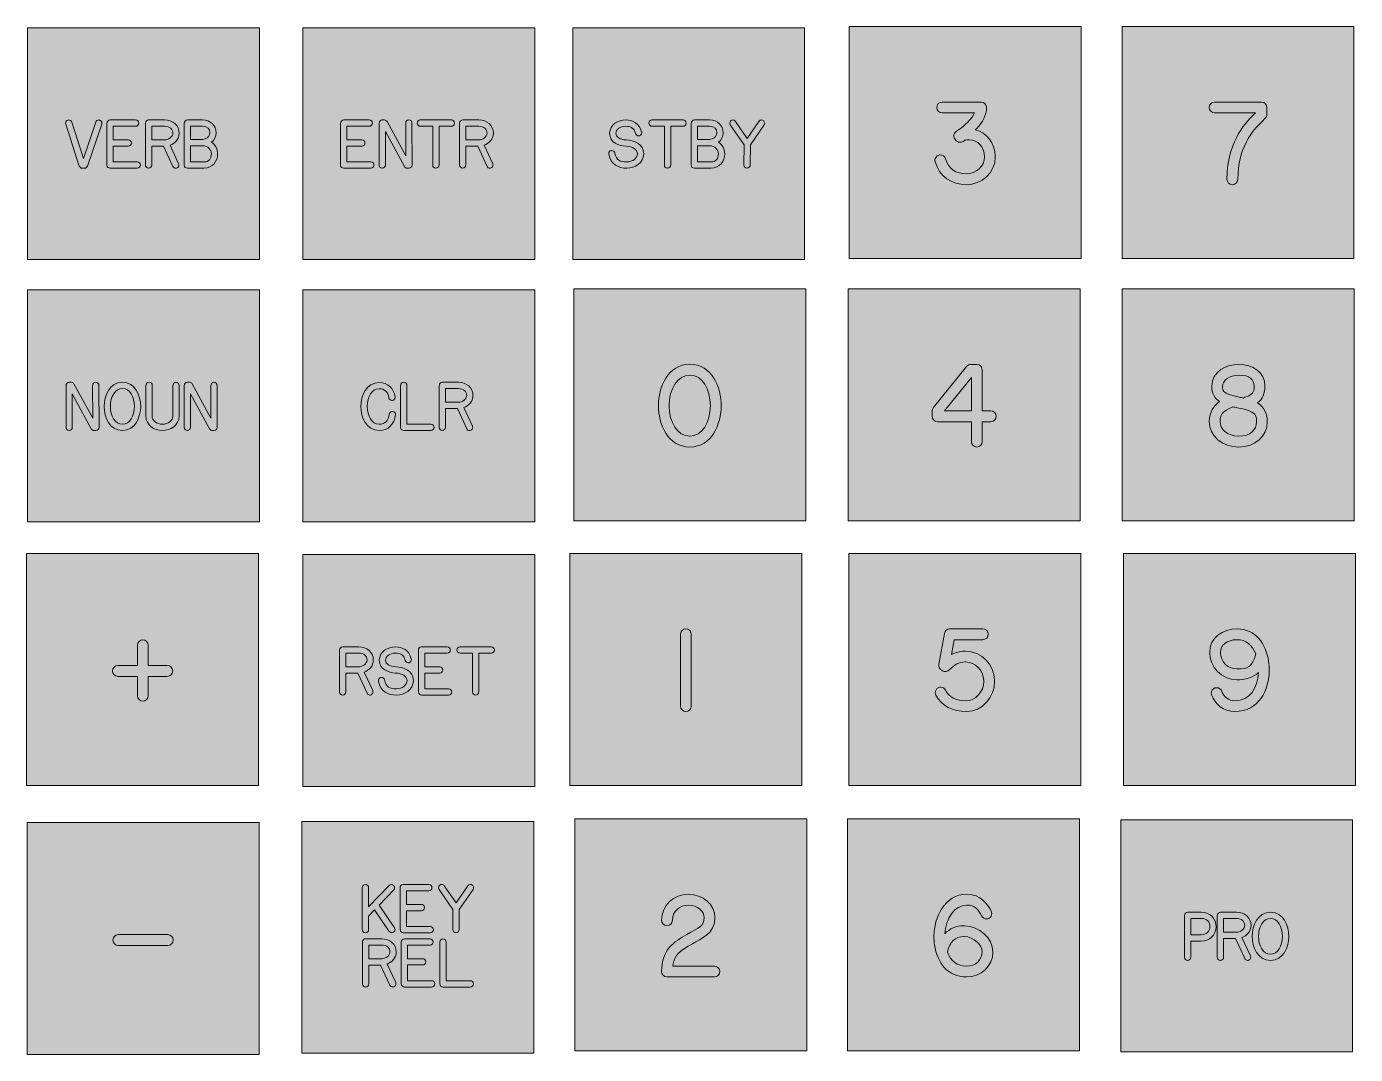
# Model space of a CAD drawing. Header units: inches. Extents: x 0.14 to 5.07, y -3.92 to -0.1.
import ezdxf

# ---------------------------------------------------------------- set-up
doc = ezdxf.new("R2010")
doc.units = ezdxf.units.IN
doc.header["$MEASUREMENT"] = 0
doc.layers.add('Layer 1', color=7, linetype='Continuous', lineweight=0)

# ---------------------------------------------------------------- blocks, each defined once
blk = doc.blocks.new('Block_1')
at = {"layer": 'Layer 1'}
for points, knots in [([(0.3011, -0.4499), (0.3061, -0.4499), (0.3108, -0.4531), (0.3123, -0.458), (0.3123, -0.458), (0.3556, -0.5925), (0.3556, -0.5925), (0.3556, -0.5925), (0.4016, -0.4578), (0.4016, -0.4578), (0.4032, -0.453), (0.4078, -0.4499), (0.4127, -0.4499), (0.4139, -0.4499), (0.4152, -0.4501), (0.4164, -0.4505), (0.4212, -0.4522), (0.4243, -0.4568), (0.4243, -0.4617), (0.4243, -0.4629), (0.4241, -0.4641), (0.4237, -0.4654), (0.4237, -0.4654), (0.3706, -0.621), (0.3706, -0.621), (0.3692, -0.6251), (0.3647, -0.6289), (0.3595, -0.6289), (0.3595, -0.6289), (0.3554, -0.6289), (0.3554, -0.6289), (0.3554, -0.6289), (0.3513, -0.6289), (0.3513, -0.6289), (0.3468, -0.6289), (0.3418, -0.6257), (0.3402, -0.6208), (0.3402, -0.6208), (0.2901, -0.4652), (0.2901, -0.4652), (0.2898, -0.464), (0.2896, -0.4628), (0.2896, -0.4617), (0.2896, -0.4567), (0.2928, -0.4521), (0.2977, -0.4505), (0.2988, -0.4501), (0.3, -0.4499), (0.3011, -0.4499)], [0, 0, 0, 0, 1, 1, 1, 2, 2, 2, 3, 3, 3, 4, 4, 4, 5, 5, 5, 6, 6, 6, 7, 7, 7, 8, 8, 8, 9, 9, 9, 10, 10, 10, 11, 11, 11, 12, 12, 12, 13, 13, 13, 14, 14, 14, 15, 15, 15, 16, 16, 16, 16]), ([(0.5495, -0.4733), (0.5495, -0.4733), (0.4663, -0.4733), (0.4663, -0.4733), (0.4663, -0.4733), (0.4663, -0.5238), (0.4663, -0.5238), (0.4663, -0.5238), (0.5219, -0.5238), (0.5219, -0.5238), (0.5282, -0.5238), (0.5335, -0.5292), (0.5335, -0.5355), (0.5335, -0.5419), (0.5282, -0.5472), (0.5219, -0.5472), (0.5219, -0.5472), (0.4663, -0.5472), (0.4663, -0.5472), (0.4663, -0.5472), (0.4663, -0.6056), (0.4663, -0.6056), (0.4663, -0.6056), (0.5553, -0.6056), (0.5553, -0.6056), (0.5617, -0.6056), (0.567, -0.6109), (0.567, -0.6172), (0.567, -0.6236), (0.5617, -0.6289), (0.5553, -0.6289), (0.5553, -0.6289), (0.4547, -0.6289), (0.4547, -0.6289), (0.4496, -0.6289), (0.443, -0.6243), (0.443, -0.6172), (0.443, -0.6172), (0.443, -0.4616), (0.443, -0.4616), (0.443, -0.4566), (0.4476, -0.4499), (0.4547, -0.4499), (0.4547, -0.4499), (0.5495, -0.4499), (0.5495, -0.4499), (0.5559, -0.4499), (0.5612, -0.4552), (0.5612, -0.4616), (0.5612, -0.4679), (0.5559, -0.4733), (0.5495, -0.4733)], [0, 0, 0, 0, 1, 1, 1, 2, 2, 2, 3, 3, 3, 4, 4, 4, 5, 5, 5, 6, 6, 6, 7, 7, 7, 8, 8, 8, 9, 9, 9, 10, 10, 10, 11, 11, 11, 12, 12, 12, 13, 13, 13, 14, 14, 14, 15, 15, 15, 16, 16, 16, 17, 17, 17, 17]), ([(0.609, -0.6172), (0.609, -0.6236), (0.6037, -0.6289), (0.5974, -0.6289), (0.591, -0.6289), (0.5857, -0.6236), (0.5857, -0.6172), (0.5857, -0.6172), (0.5857, -0.5359), (0.5857, -0.5359), (0.5857, -0.5359), (0.5857, -0.4616), (0.5857, -0.4616), (0.5857, -0.4545), (0.5924, -0.4499), (0.5974, -0.4499), (0.5974, -0.4499), (0.6568, -0.4499), (0.6568, -0.4499), (0.6866, -0.4499), (0.7109, -0.4696), (0.7109, -0.4989), (0.7109, -0.5214), (0.6947, -0.5369), (0.6769, -0.5437), (0.6769, -0.5437), (0.7086, -0.6123), (0.7086, -0.6123), (0.7094, -0.6139), (0.7097, -0.6155), (0.7097, -0.6171), (0.7097, -0.6216), (0.7072, -0.6259), (0.703, -0.6278), (0.7014, -0.6285), (0.6998, -0.6289), (0.6981, -0.6289), (0.6937, -0.6289), (0.6894, -0.6264), (0.6875, -0.6221), (0.6875, -0.6221), (0.6529, -0.5476), (0.6529, -0.5476), (0.6529, -0.5476), (0.609, -0.5476), (0.609, -0.5476), (0.609, -0.5476), (0.609, -0.6172), (0.609, -0.6172)], [0, 0, 0, 0, 1, 1, 1, 2, 2, 2, 3, 3, 3, 4, 4, 4, 5, 5, 5, 6, 6, 6, 7, 7, 7, 8, 8, 8, 9, 9, 9, 10, 10, 10, 11, 11, 11, 12, 12, 12, 13, 13, 13, 14, 14, 14, 15, 15, 15, 16, 16, 16, 16]), ([(0.6568, -0.5242), (0.6715, -0.5242), (0.6875, -0.512), (0.6875, -0.4989), (0.6875, -0.4843), (0.6768, -0.4733), (0.6568, -0.4733), (0.6568, -0.4733), (0.609, -0.4733), (0.609, -0.4733), (0.609, -0.4733), (0.609, -0.5242), (0.609, -0.5242), (0.609, -0.5242), (0.6568, -0.5242), (0.6568, -0.5242)], [0, 0, 0, 0, 1, 1, 1, 2, 2, 2, 3, 3, 3, 4, 4, 4, 5, 5, 5, 5]), ([(0.8535, -0.576), (0.8535, -0.6028), (0.836, -0.6289), (0.8029, -0.6289), (0.8029, -0.6289), (0.7413, -0.6289), (0.7413, -0.6289), (0.7362, -0.6289), (0.7296, -0.6243), (0.7296, -0.6172), (0.7296, -0.6172), (0.7296, -0.534), (0.7296, -0.534), (0.7296, -0.534), (0.7296, -0.4616), (0.7296, -0.4616), (0.7296, -0.4566), (0.7342, -0.4499), (0.7413, -0.4499), (0.7413, -0.4499), (0.7977, -0.4499), (0.7977, -0.4499), (0.8268, -0.4499), (0.8481, -0.4701), (0.8481, -0.4974), (0.8481, -0.5119), (0.8408, -0.5242), (0.8312, -0.5325), (0.8449, -0.5423), (0.8535, -0.5582), (0.8535, -0.576)], [0, 0, 0, 0, 1, 1, 1, 2, 2, 2, 3, 3, 3, 4, 4, 4, 5, 5, 5, 6, 6, 6, 7, 7, 7, 8, 8, 8, 9, 9, 9, 10, 10, 10, 10]), ([(0.7975, -0.5223), (0.8005, -0.5222), (0.8038, -0.5215), (0.807, -0.5203), (0.8173, -0.5161), (0.8247, -0.507), (0.8247, -0.4974), (0.8247, -0.4834), (0.8157, -0.4733), (0.7977, -0.4733), (0.7977, -0.4733), (0.7529, -0.4733), (0.7529, -0.4733), (0.7529, -0.4733), (0.7529, -0.5223), (0.7529, -0.5223), (0.7529, -0.5223), (0.7975, -0.5223), (0.7975, -0.5223)], [0, 0, 0, 0, 1, 1, 1, 2, 2, 2, 3, 3, 3, 4, 4, 4, 5, 5, 5, 6, 6, 6, 6]), ([(0.7529, -0.6056), (0.7529, -0.6056), (0.8029, -0.6056), (0.8029, -0.6056), (0.8212, -0.6056), (0.8302, -0.5935), (0.8302, -0.576), (0.8302, -0.5591), (0.817, -0.5456), (0.7984, -0.5456), (0.7982, -0.5456), (0.798, -0.5456), (0.7978, -0.5456), (0.7978, -0.5456), (0.7529, -0.5456), (0.7529, -0.5456), (0.7529, -0.5456), (0.7529, -0.6056), (0.7529, -0.6056)], [0, 0, 0, 0, 1, 1, 1, 2, 2, 2, 3, 3, 3, 4, 4, 4, 5, 5, 5, 6, 6, 6, 6])]:
    blk.add_open_spline(points, degree=3, knots=knots, dxfattribs=at)
blk = doc.blocks.new('Block_0')
at = {"layer": 'Layer 1'}
blk.add_blockref('Block_1', (0, 0), dxfattribs=at)
blk = doc.blocks.new('Block_3')
at = {"layer": 'Layer 1'}
for points, knots in [([(0.2912, -1.5905), (0.2912, -1.5905), (0.2912, -1.4348), (0.2912, -1.4348), (0.2912, -1.4278), (0.2979, -1.4232), (0.3029, -1.4232), (0.3029, -1.4232), (0.306, -1.4232), (0.306, -1.4232), (0.306, -1.4232), (0.3106, -1.4232), (0.3106, -1.4232), (0.3149, -1.4232), (0.319, -1.4259), (0.3208, -1.4293), (0.3208, -1.4293), (0.3903, -1.5567), (0.3903, -1.5567), (0.3903, -1.5567), (0.3899, -1.4345), (0.3899, -1.4345), (0.3899, -1.4281), (0.3952, -1.4228), (0.4016, -1.4228), (0.408, -1.4228), (0.4133, -1.4281), (0.4133, -1.4344), (0.4133, -1.4344), (0.4137, -1.5905), (0.4137, -1.5905), (0.4137, -1.5955), (0.4091, -1.6022), (0.402, -1.6022), (0.402, -1.6022), (0.3991, -1.6022), (0.3991, -1.6022), (0.3991, -1.6022), (0.3954, -1.6022), (0.3954, -1.6022), (0.3916, -1.6022), (0.3872, -1.5999), (0.3851, -1.5961), (0.3851, -1.5961), (0.3146, -1.4665), (0.3146, -1.4665), (0.3146, -1.4665), (0.3146, -1.5905), (0.3146, -1.5905), (0.3146, -1.5969), (0.3092, -1.6022), (0.3029, -1.6022), (0.2965, -1.6022), (0.2912, -1.5969), (0.2912, -1.5905)], [0, 0, 0, 0, 1, 1, 1, 2, 2, 2, 3, 3, 3, 4, 4, 4, 5, 5, 5, 6, 6, 6, 7, 7, 7, 8, 8, 8, 9, 9, 9, 10, 10, 10, 11, 11, 11, 12, 12, 12, 13, 13, 13, 14, 14, 14, 15, 15, 15, 16, 16, 16, 17, 17, 17, 18, 18, 18, 18]), ([(0.5682, -1.5127), (0.5682, -1.5519), (0.5483, -1.6022), (0.5005, -1.6022), (0.4525, -1.6022), (0.4324, -1.5522), (0.4324, -1.5127), (0.4324, -1.4731), (0.4527, -1.423), (0.5007, -1.423), (0.5485, -1.423), (0.5682, -1.4735), (0.5682, -1.5127)], [0, 0, 0, 0, 1, 1, 1, 2, 2, 2, 3, 3, 3, 4, 4, 4, 4]), ([(0.6103, -1.5491), (0.611, -1.5649), (0.6277, -1.5788), (0.6484, -1.5788), (0.6702, -1.5788), (0.6876, -1.5647), (0.6873, -1.5493), (0.6873, -1.5493), (0.6873, -1.4348), (0.6873, -1.4348), (0.6873, -1.4285), (0.6926, -1.4232), (0.699, -1.4232), (0.7054, -1.4232), (0.7107, -1.4285), (0.7107, -1.4348), (0.7107, -1.4348), (0.7107, -1.5491), (0.7107, -1.5491), (0.7111, -1.5828), (0.6777, -1.6022), (0.6484, -1.6022), (0.6187, -1.6022), (0.5881, -1.5822), (0.5869, -1.5494), (0.5869, -1.5494), (0.5878, -1.4348), (0.5878, -1.4348), (0.5879, -1.4284), (0.5932, -1.4232), (0.5995, -1.4232), (0.6059, -1.4232), (0.6112, -1.4286), (0.6112, -1.4349), (0.6112, -1.4349), (0.6103, -1.5491), (0.6103, -1.5491)], [0, 0, 0, 0, 1, 1, 1, 2, 2, 2, 3, 3, 3, 4, 4, 4, 5, 5, 5, 6, 6, 6, 7, 7, 7, 8, 8, 8, 9, 9, 9, 10, 10, 10, 11, 11, 11, 12, 12, 12, 12]), ([(0.7295, -1.5905), (0.7295, -1.5905), (0.7295, -1.4348), (0.7295, -1.4348), (0.7295, -1.4278), (0.7361, -1.4232), (0.7412, -1.4232), (0.7412, -1.4232), (0.7443, -1.4232), (0.7443, -1.4232), (0.7443, -1.4232), (0.7488, -1.4232), (0.7488, -1.4232), (0.7532, -1.4232), (0.7573, -1.4259), (0.7591, -1.4293), (0.7591, -1.4293), (0.8285, -1.5567), (0.8285, -1.5567), (0.8285, -1.5567), (0.8282, -1.4345), (0.8282, -1.4345), (0.8282, -1.4281), (0.8335, -1.4228), (0.8399, -1.4228), (0.8462, -1.4228), (0.8516, -1.4281), (0.8516, -1.4344), (0.8516, -1.4344), (0.852, -1.5905), (0.852, -1.5905), (0.852, -1.5955), (0.8473, -1.6022), (0.8403, -1.6022), (0.8403, -1.6022), (0.8374, -1.6022), (0.8374, -1.6022), (0.8374, -1.6022), (0.8337, -1.6022), (0.8337, -1.6022), (0.8299, -1.6022), (0.8255, -1.5999), (0.8234, -1.5961), (0.8234, -1.5961), (0.7528, -1.4665), (0.7528, -1.4665), (0.7528, -1.4665), (0.7528, -1.5905), (0.7528, -1.5905), (0.7528, -1.5969), (0.7475, -1.6022), (0.7412, -1.6022), (0.7348, -1.6022), (0.7295, -1.5969), (0.7295, -1.5905)], [0, 0, 0, 0, 1, 1, 1, 2, 2, 2, 3, 3, 3, 4, 4, 4, 5, 5, 5, 6, 6, 6, 7, 7, 7, 8, 8, 8, 9, 9, 9, 10, 10, 10, 11, 11, 11, 12, 12, 12, 13, 13, 13, 14, 14, 14, 15, 15, 15, 16, 16, 16, 17, 17, 17, 18, 18, 18, 18]), ([(0.4557, -1.5127), (0.4557, -1.5483), (0.4733, -1.5788), (0.5005, -1.5788), (0.5274, -1.5788), (0.5448, -1.5482), (0.5448, -1.5127), (0.5448, -1.4771), (0.5275, -1.4463), (0.5007, -1.4463), (0.4735, -1.4463), (0.4557, -1.4771), (0.4557, -1.5127)], [0, 0, 0, 0, 1, 1, 1, 2, 2, 2, 3, 3, 3, 4, 4, 4, 4])]:
    blk.add_open_spline(points, degree=3, knots=knots, dxfattribs=at)
blk = doc.blocks.new('Block_2')
at = {"layer": 'Layer 1'}
blk.add_blockref('Block_3', (0, 0), dxfattribs=at)
blk = doc.blocks.new('Block_4')
at = {"layer": 'Layer 1'}
blk.add_open_spline([(0.5962, -2.3988), (0.5962, -2.3988), (0.5962, -2.4741), (0.5962, -2.4741), (0.5962, -2.4741), (0.6668, -2.4741), (0.6668, -2.4741), (0.6777, -2.4741), (0.6868, -2.4832), (0.6868, -2.4941), (0.6868, -2.505), (0.6777, -2.5141), (0.6668, -2.5141), (0.6668, -2.5141), (0.5962, -2.5141), (0.5962, -2.5141), (0.5962, -2.5141), (0.5962, -2.5861), (0.5962, -2.5861), (0.5962, -2.597), (0.5871, -2.6061), (0.5762, -2.6061), (0.5652, -2.6061), (0.5562, -2.597), (0.5562, -2.5861), (0.5562, -2.5861), (0.5562, -2.5141), (0.5562, -2.5141), (0.5562, -2.5141), (0.4835, -2.5141), (0.4835, -2.5141), (0.4726, -2.5141), (0.4635, -2.505), (0.4635, -2.4941), (0.4635, -2.4832), (0.4726, -2.4741), (0.4835, -2.4741), (0.4835, -2.4741), (0.5562, -2.4741), (0.5562, -2.4741), (0.5562, -2.4741), (0.5562, -2.3988), (0.5562, -2.3988), (0.5562, -2.3879), (0.5653, -2.3788), (0.5762, -2.3788), (0.587, -2.3788), (0.5962, -2.3879), (0.5962, -2.3988)], degree=3, knots=[0, 0, 0, 0, 1, 1, 1, 2, 2, 2, 3, 3, 3, 4, 4, 4, 5, 5, 5, 6, 6, 6, 7, 7, 7, 8, 8, 8, 9, 9, 9, 10, 10, 10, 11, 11, 11, 12, 12, 12, 13, 13, 13, 14, 14, 14, 15, 15, 15, 16, 16, 16, 16], dxfattribs=at)
blk = doc.blocks.new('Block_5')
at = {"layer": 'Layer 1'}
blk.add_open_spline([(0.4853, -3.4725), (0.4853, -3.4725), (0.6687, -3.4725), (0.6687, -3.4725), (0.6796, -3.4725), (0.6887, -3.4816), (0.6887, -3.4925), (0.6887, -3.5034), (0.6796, -3.5125), (0.6687, -3.5125), (0.6687, -3.5125), (0.4853, -3.5125), (0.4853, -3.5125), (0.4744, -3.5125), (0.4653, -3.5034), (0.4653, -3.4925), (0.4653, -3.4816), (0.4744, -3.4725), (0.4853, -3.4725)], degree=3, knots=[0, 0, 0, 0, 1, 1, 1, 2, 2, 2, 3, 3, 3, 4, 4, 4, 5, 5, 5, 6, 6, 6, 6], dxfattribs=at)
blk = doc.blocks.new('Block_7')
at = {"layer": 'Layer 1'}
for points, knots in [([(1.4159, -0.4733), (1.4159, -0.4733), (1.3328, -0.4733), (1.3328, -0.4733), (1.3328, -0.4733), (1.3328, -0.5238), (1.3328, -0.5238), (1.3328, -0.5238), (1.3883, -0.5238), (1.3883, -0.5238), (1.3947, -0.5238), (1.4, -0.5292), (1.4, -0.5355), (1.4, -0.5419), (1.3947, -0.5472), (1.3883, -0.5472), (1.3883, -0.5472), (1.3328, -0.5472), (1.3328, -0.5472), (1.3328, -0.5472), (1.3328, -0.6056), (1.3328, -0.6056), (1.3328, -0.6056), (1.4218, -0.6056), (1.4218, -0.6056), (1.4281, -0.6056), (1.4334, -0.6109), (1.4334, -0.6172), (1.4334, -0.6236), (1.4281, -0.6289), (1.4218, -0.6289), (1.4218, -0.6289), (1.3211, -0.6289), (1.3211, -0.6289), (1.3161, -0.6289), (1.3094, -0.6243), (1.3094, -0.6172), (1.3094, -0.6172), (1.3094, -0.4616), (1.3094, -0.4616), (1.3094, -0.4566), (1.314, -0.4499), (1.3211, -0.4499), (1.3211, -0.4499), (1.4159, -0.4499), (1.4159, -0.4499), (1.4223, -0.4499), (1.4276, -0.4552), (1.4276, -0.4616), (1.4276, -0.4679), (1.4223, -0.4733), (1.4159, -0.4733)], [0, 0, 0, 0, 1, 1, 1, 2, 2, 2, 3, 3, 3, 4, 4, 4, 5, 5, 5, 6, 6, 6, 7, 7, 7, 8, 8, 8, 9, 9, 9, 10, 10, 10, 11, 11, 11, 12, 12, 12, 13, 13, 13, 14, 14, 14, 15, 15, 15, 16, 16, 16, 17, 17, 17, 17]), ([(1.4521, -0.6172), (1.4521, -0.6172), (1.4521, -0.4616), (1.4521, -0.4616), (1.4521, -0.4545), (1.4588, -0.4499), (1.4638, -0.4499), (1.4638, -0.4499), (1.467, -0.4499), (1.467, -0.4499), (1.467, -0.4499), (1.4715, -0.4499), (1.4715, -0.4499), (1.4759, -0.4499), (1.4799, -0.4527), (1.4817, -0.456), (1.4817, -0.456), (1.5512, -0.5834), (1.5512, -0.5834), (1.5512, -0.5834), (1.5509, -0.4612), (1.5509, -0.4612), (1.5508, -0.4549), (1.5562, -0.4495), (1.5625, -0.4495), (1.5689, -0.4495), (1.5742, -0.4548), (1.5742, -0.4612), (1.5742, -0.4612), (1.5746, -0.6172), (1.5746, -0.6172), (1.5746, -0.6223), (1.57, -0.6289), (1.5629, -0.6289), (1.5629, -0.6289), (1.56, -0.6289), (1.56, -0.6289), (1.56, -0.6289), (1.5563, -0.6289), (1.5563, -0.6289), (1.5525, -0.6289), (1.5482, -0.6267), (1.5461, -0.6228), (1.5461, -0.6228), (1.4755, -0.4933), (1.4755, -0.4933), (1.4755, -0.4933), (1.4755, -0.6172), (1.4755, -0.6172), (1.4755, -0.6236), (1.4702, -0.6289), (1.4638, -0.6289), (1.4574, -0.6289), (1.4521, -0.6236), (1.4521, -0.6172)], [0, 0, 0, 0, 1, 1, 1, 2, 2, 2, 3, 3, 3, 4, 4, 4, 5, 5, 5, 6, 6, 6, 7, 7, 7, 8, 8, 8, 9, 9, 9, 10, 10, 10, 11, 11, 11, 12, 12, 12, 13, 13, 13, 14, 14, 14, 15, 15, 15, 16, 16, 16, 17, 17, 17, 18, 18, 18, 18]), ([(1.605, -0.4499), (1.605, -0.4499), (1.7204, -0.4499), (1.7204, -0.4499), (1.7268, -0.4499), (1.7321, -0.4552), (1.7321, -0.4616), (1.7321, -0.468), (1.7268, -0.4733), (1.7204, -0.4733), (1.7204, -0.4733), (1.6745, -0.4733), (1.6745, -0.4733), (1.6745, -0.4733), (1.6745, -0.6172), (1.6745, -0.6172), (1.6745, -0.6236), (1.6692, -0.6289), (1.6628, -0.6289), (1.6565, -0.6289), (1.6512, -0.6236), (1.6512, -0.6172), (1.6512, -0.6172), (1.6512, -0.4733), (1.6512, -0.4733), (1.6512, -0.4733), (1.605, -0.4733), (1.605, -0.4733), (1.5986, -0.4733), (1.5933, -0.4679), (1.5933, -0.4616), (1.5933, -0.4552), (1.5986, -0.4499), (1.605, -0.4499)], [0, 0, 0, 0, 1, 1, 1, 2, 2, 2, 3, 3, 3, 4, 4, 4, 5, 5, 5, 6, 6, 6, 7, 7, 7, 8, 8, 8, 9, 9, 9, 10, 10, 10, 11, 11, 11, 11]), ([(1.7741, -0.6172), (1.7741, -0.6236), (1.7688, -0.6289), (1.7625, -0.6289), (1.7561, -0.6289), (1.7508, -0.6236), (1.7508, -0.6172), (1.7508, -0.6172), (1.7508, -0.5359), (1.7508, -0.5359), (1.7508, -0.5359), (1.7508, -0.4616), (1.7508, -0.4616), (1.7508, -0.4545), (1.7575, -0.4499), (1.7625, -0.4499), (1.7625, -0.4499), (1.8219, -0.4499), (1.8219, -0.4499), (1.8517, -0.4499), (1.876, -0.4696), (1.876, -0.4989), (1.876, -0.5214), (1.8598, -0.5369), (1.8419, -0.5437), (1.8419, -0.5437), (1.8737, -0.6123), (1.8737, -0.6123), (1.8745, -0.6139), (1.8748, -0.6155), (1.8748, -0.6171), (1.8748, -0.6216), (1.8723, -0.6259), (1.8681, -0.6278), (1.8665, -0.6285), (1.8649, -0.6289), (1.8632, -0.6289), (1.8588, -0.6289), (1.8545, -0.6264), (1.8526, -0.6221), (1.8526, -0.6221), (1.818, -0.5476), (1.818, -0.5476), (1.818, -0.5476), (1.7741, -0.5476), (1.7741, -0.5476), (1.7741, -0.5476), (1.7741, -0.6172), (1.7741, -0.6172)], [0, 0, 0, 0, 1, 1, 1, 2, 2, 2, 3, 3, 3, 4, 4, 4, 5, 5, 5, 6, 6, 6, 7, 7, 7, 8, 8, 8, 9, 9, 9, 10, 10, 10, 11, 11, 11, 12, 12, 12, 13, 13, 13, 14, 14, 14, 15, 15, 15, 16, 16, 16, 16]), ([(1.8219, -0.5242), (1.8366, -0.5242), (1.8526, -0.512), (1.8526, -0.4989), (1.8526, -0.4843), (1.8419, -0.4733), (1.8219, -0.4733), (1.8219, -0.4733), (1.7741, -0.4733), (1.7741, -0.4733), (1.7741, -0.4733), (1.7741, -0.5242), (1.7741, -0.5242), (1.7741, -0.5242), (1.8219, -0.5242), (1.8219, -0.5242)], [0, 0, 0, 0, 1, 1, 1, 2, 2, 2, 3, 3, 3, 4, 4, 4, 5, 5, 5, 5])]:
    blk.add_open_spline(points, degree=3, knots=knots, dxfattribs=at)
blk = doc.blocks.new('Block_6')
at = {"layer": 'Layer 1'}
blk.add_blockref('Block_7', (0, 0), dxfattribs=at)
blk = doc.blocks.new('Block_9')
at = {"layer": 'Layer 1'}
for points, knots in [([(1.4999, -1.4905), (1.4941, -1.4905), (1.4889, -1.4861), (1.4882, -1.4802), (1.4857, -1.459), (1.4718, -1.4469), (1.4529, -1.4469), (1.4259, -1.4469), (1.4082, -1.4773), (1.4082, -1.5127), (1.4082, -1.5483), (1.4258, -1.5788), (1.4529, -1.5788), (1.4733, -1.5788), (1.4872, -1.5665), (1.4902, -1.5416), (1.4909, -1.5358), (1.496, -1.5313), (1.5018, -1.5313), (1.5023, -1.5313), (1.5027, -1.5314), (1.5032, -1.5314), (1.509, -1.5321), (1.5135, -1.5373), (1.5135, -1.5431), (1.5135, -1.5435), (1.5134, -1.5439), (1.5134, -1.5444), (1.5093, -1.5786), (1.4859, -1.6022), (1.4529, -1.6022), (1.405, -1.6022), (1.3848, -1.5522), (1.3848, -1.5127), (1.3848, -1.4733), (1.4053, -1.4236), (1.4529, -1.4236), (1.4839, -1.4236), (1.5077, -1.4457), (1.5114, -1.4775), (1.5115, -1.4779), (1.5115, -1.4783), (1.5115, -1.4788), (1.5115, -1.4846), (1.5071, -1.4897), (1.5012, -1.4904), (1.5007, -1.4905), (1.5003, -1.4905), (1.4999, -1.4905)], [0, 0, 0, 0, 1, 1, 1, 2, 2, 2, 3, 3, 3, 4, 4, 4, 5, 5, 5, 6, 6, 6, 7, 7, 7, 8, 8, 8, 9, 9, 9, 10, 10, 10, 11, 11, 11, 12, 12, 12, 13, 13, 13, 14, 14, 14, 15, 15, 15, 16, 16, 16, 16]), ([(1.5556, -1.4348), (1.5556, -1.4348), (1.5556, -1.5788), (1.5556, -1.5788), (1.5556, -1.5788), (1.645, -1.5788), (1.645, -1.5788), (1.6513, -1.5788), (1.6567, -1.5841), (1.6567, -1.5905), (1.6567, -1.5969), (1.6513, -1.6022), (1.645, -1.6022), (1.645, -1.6022), (1.5439, -1.6022), (1.5439, -1.6022), (1.5389, -1.6022), (1.5322, -1.5976), (1.5322, -1.5905), (1.5322, -1.5905), (1.5322, -1.4348), (1.5322, -1.4348), (1.5322, -1.4285), (1.5375, -1.4232), (1.5439, -1.4232), (1.5503, -1.4232), (1.5556, -1.4285), (1.5556, -1.4348)], [0, 0, 0, 0, 1, 1, 1, 2, 2, 2, 3, 3, 3, 4, 4, 4, 5, 5, 5, 6, 6, 6, 7, 7, 7, 8, 8, 8, 9, 9, 9, 9]), ([(1.6987, -1.5905), (1.6987, -1.5969), (1.6934, -1.6022), (1.687, -1.6022), (1.6807, -1.6022), (1.6753, -1.5969), (1.6753, -1.5905), (1.6753, -1.5905), (1.6753, -1.5092), (1.6753, -1.5092), (1.6753, -1.5092), (1.6753, -1.4348), (1.6753, -1.4348), (1.6753, -1.4278), (1.682, -1.4232), (1.687, -1.4232), (1.687, -1.4232), (1.7465, -1.4232), (1.7465, -1.4232), (1.7763, -1.4232), (1.8005, -1.4428), (1.8005, -1.4722), (1.8005, -1.4947), (1.7843, -1.5102), (1.7665, -1.517), (1.7665, -1.517), (1.7983, -1.5856), (1.7983, -1.5856), (1.799, -1.5871), (1.7994, -1.5888), (1.7994, -1.5904), (1.7994, -1.5948), (1.7968, -1.5991), (1.7926, -1.6011), (1.7911, -1.6018), (1.7894, -1.6021), (1.7878, -1.6021), (1.7834, -1.6021), (1.7791, -1.5996), (1.7771, -1.5954), (1.7771, -1.5954), (1.7426, -1.5208), (1.7426, -1.5208), (1.7426, -1.5208), (1.6987, -1.5208), (1.6987, -1.5208), (1.6987, -1.5208), (1.6987, -1.5905), (1.6987, -1.5905)], [0, 0, 0, 0, 1, 1, 1, 2, 2, 2, 3, 3, 3, 4, 4, 4, 5, 5, 5, 6, 6, 6, 7, 7, 7, 8, 8, 8, 9, 9, 9, 10, 10, 10, 11, 11, 11, 12, 12, 12, 13, 13, 13, 14, 14, 14, 15, 15, 15, 16, 16, 16, 16]), ([(1.7465, -1.4975), (1.7611, -1.4975), (1.7772, -1.4853), (1.7772, -1.4722), (1.7772, -1.4576), (1.7665, -1.4465), (1.7465, -1.4465), (1.7465, -1.4465), (1.6987, -1.4465), (1.6987, -1.4465), (1.6987, -1.4465), (1.6987, -1.4975), (1.6987, -1.4975), (1.6987, -1.4975), (1.7465, -1.4975), (1.7465, -1.4975)], [0, 0, 0, 0, 1, 1, 1, 2, 2, 2, 3, 3, 3, 4, 4, 4, 5, 5, 5, 5])]:
    blk.add_open_spline(points, degree=3, knots=knots, dxfattribs=at)
blk = doc.blocks.new('Block_8')
at = {"layer": 'Layer 1'}
blk.add_blockref('Block_9', (0, 0), dxfattribs=at)
blk = doc.blocks.new('Block_11')
at = {"layer": 'Layer 1'}
for points, knots in [([(1.3291, -2.572), (1.3291, -2.5784), (1.3237, -2.5837), (1.3174, -2.5837), (1.311, -2.5837), (1.3057, -2.5784), (1.3057, -2.572), (1.3057, -2.572), (1.3057, -2.4907), (1.3057, -2.4907), (1.3057, -2.4907), (1.3057, -2.4164), (1.3057, -2.4164), (1.3057, -2.4093), (1.3124, -2.4047), (1.3174, -2.4047), (1.3174, -2.4047), (1.3768, -2.4047), (1.3768, -2.4047), (1.4066, -2.4047), (1.4309, -2.4243), (1.4309, -2.4537), (1.4309, -2.4762), (1.4147, -2.4917), (1.3969, -2.4985), (1.3969, -2.4985), (1.4287, -2.5671), (1.4287, -2.5671), (1.4294, -2.5686), (1.4297, -2.5703), (1.4297, -2.5719), (1.4297, -2.5763), (1.4272, -2.5806), (1.423, -2.5826), (1.4214, -2.5833), (1.4198, -2.5836), (1.4182, -2.5836), (1.4137, -2.5836), (1.4094, -2.5811), (1.4075, -2.5769), (1.4075, -2.5769), (1.3729, -2.5023), (1.3729, -2.5023), (1.3729, -2.5023), (1.3291, -2.5023), (1.3291, -2.5023), (1.3291, -2.5023), (1.3291, -2.572), (1.3291, -2.572)], [0, 0, 0, 0, 1, 1, 1, 2, 2, 2, 3, 3, 3, 4, 4, 4, 5, 5, 5, 6, 6, 6, 7, 7, 7, 8, 8, 8, 9, 9, 9, 10, 10, 10, 11, 11, 11, 12, 12, 12, 13, 13, 13, 14, 14, 14, 15, 15, 15, 16, 16, 16, 16]), ([(1.5605, -2.4638), (1.5554, -2.4638), (1.5507, -2.4605), (1.5492, -2.4554), (1.5428, -2.4334), (1.5321, -2.428), (1.5125, -2.428), (1.492, -2.428), (1.4764, -2.4398), (1.4764, -2.4541), (1.4764, -2.4678), (1.4911, -2.4779), (1.5145, -2.4786), (1.5421, -2.4795), (1.5795, -2.4936), (1.5795, -2.53), (1.5795, -2.5648), (1.5462, -2.5837), (1.5166, -2.5837), (1.4864, -2.5837), (1.4576, -2.5712), (1.4498, -2.5318), (1.4497, -2.5311), (1.4496, -2.5304), (1.4496, -2.5296), (1.4496, -2.5242), (1.4535, -2.5192), (1.459, -2.5181), (1.4598, -2.518), (1.4605, -2.5179), (1.4612, -2.5179), (1.4667, -2.5179), (1.4717, -2.5218), (1.4727, -2.5273), (1.478, -2.5541), (1.4924, -2.5603), (1.5166, -2.5603), (1.5388, -2.5603), (1.5561, -2.5469), (1.5561, -2.53), (1.5561, -2.5142), (1.5382, -2.5027), (1.5137, -2.502), (1.4873, -2.5011), (1.453, -2.4882), (1.453, -2.4541), (1.453, -2.4209), (1.4856, -2.4047), (1.5125, -2.4047), (1.5396, -2.4047), (1.5624, -2.4172), (1.5716, -2.4489), (1.5719, -2.45), (1.5721, -2.451), (1.5721, -2.4521), (1.5721, -2.4571), (1.5687, -2.4619), (1.5636, -2.4634), (1.5626, -2.4637), (1.5615, -2.4638), (1.5605, -2.4638)], [0, 0, 0, 0, 1, 1, 1, 2, 2, 2, 3, 3, 3, 4, 4, 4, 5, 5, 5, 6, 6, 6, 7, 7, 7, 8, 8, 8, 9, 9, 9, 10, 10, 10, 11, 11, 11, 12, 12, 12, 13, 13, 13, 14, 14, 14, 15, 15, 15, 16, 16, 16, 17, 17, 17, 18, 18, 18, 19, 19, 19, 20, 20, 20, 20]), ([(1.7047, -2.428), (1.7047, -2.428), (1.6215, -2.428), (1.6215, -2.428), (1.6215, -2.428), (1.6215, -2.4786), (1.6215, -2.4786), (1.6215, -2.4786), (1.677, -2.4786), (1.677, -2.4786), (1.6834, -2.4786), (1.6887, -2.4839), (1.6887, -2.4903), (1.6887, -2.4966), (1.6834, -2.502), (1.677, -2.502), (1.677, -2.502), (1.6215, -2.502), (1.6215, -2.502), (1.6215, -2.502), (1.6215, -2.5603), (1.6215, -2.5603), (1.6215, -2.5603), (1.7105, -2.5603), (1.7105, -2.5603), (1.7169, -2.5603), (1.7222, -2.5656), (1.7222, -2.572), (1.7222, -2.5784), (1.7169, -2.5837), (1.7105, -2.5837), (1.7105, -2.5837), (1.6098, -2.5837), (1.6098, -2.5837), (1.6048, -2.5837), (1.5982, -2.5791), (1.5982, -2.572), (1.5982, -2.572), (1.5982, -2.4164), (1.5982, -2.4164), (1.5982, -2.4113), (1.6028, -2.4047), (1.6098, -2.4047), (1.6098, -2.4047), (1.7047, -2.4047), (1.7047, -2.4047), (1.711, -2.4047), (1.7163, -2.41), (1.7163, -2.4164), (1.7163, -2.4227), (1.711, -2.428), (1.7047, -2.428)], [0, 0, 0, 0, 1, 1, 1, 2, 2, 2, 3, 3, 3, 4, 4, 4, 5, 5, 5, 6, 6, 6, 7, 7, 7, 8, 8, 8, 9, 9, 9, 10, 10, 10, 11, 11, 11, 12, 12, 12, 13, 13, 13, 14, 14, 14, 15, 15, 15, 16, 16, 16, 17, 17, 17, 17]), ([(1.7525, -2.4047), (1.7525, -2.4047), (1.868, -2.4047), (1.868, -2.4047), (1.8744, -2.4047), (1.8797, -2.41), (1.8797, -2.4164), (1.8797, -2.4227), (1.8744, -2.428), (1.868, -2.428), (1.868, -2.428), (1.8221, -2.428), (1.8221, -2.428), (1.8221, -2.428), (1.8221, -2.572), (1.8221, -2.572), (1.8221, -2.5784), (1.8168, -2.5837), (1.8104, -2.5837), (1.8041, -2.5837), (1.7988, -2.5784), (1.7988, -2.572), (1.7988, -2.572), (1.7988, -2.428), (1.7988, -2.428), (1.7988, -2.428), (1.7525, -2.428), (1.7525, -2.428), (1.7462, -2.428), (1.7409, -2.4227), (1.7409, -2.4164), (1.7409, -2.41), (1.7462, -2.4047), (1.7525, -2.4047)], [0, 0, 0, 0, 1, 1, 1, 2, 2, 2, 3, 3, 3, 4, 4, 4, 5, 5, 5, 6, 6, 6, 7, 7, 7, 8, 8, 8, 9, 9, 9, 10, 10, 10, 11, 11, 11, 11]), ([(1.3768, -2.479), (1.3915, -2.479), (1.4076, -2.4668), (1.4076, -2.4537), (1.4076, -2.4391), (1.3968, -2.428), (1.3768, -2.428), (1.3768, -2.428), (1.3291, -2.428), (1.3291, -2.428), (1.3291, -2.428), (1.3291, -2.479), (1.3291, -2.479), (1.3291, -2.479), (1.3768, -2.479), (1.3768, -2.479)], [0, 0, 0, 0, 1, 1, 1, 2, 2, 2, 3, 3, 3, 4, 4, 4, 5, 5, 5, 5])]:
    blk.add_open_spline(points, degree=3, knots=knots, dxfattribs=at)
blk = doc.blocks.new('Block_10')
at = {"layer": 'Layer 1'}
blk.add_blockref('Block_11', (0, 0), dxfattribs=at)
blk = doc.blocks.new('Block_13')
at = {"layer": 'Layer 1'}
for points, knots in [([(1.4135, -3.298), (1.4135, -3.298), (1.4135, -3.3696), (1.4135, -3.3696), (1.4135, -3.3696), (1.4898, -3.2899), (1.4898, -3.2899), (1.492, -3.2875), (1.4951, -3.2863), (1.4982, -3.2863), (1.5011, -3.2863), (1.5041, -3.2874), (1.5063, -3.2895), (1.5087, -3.2918), (1.5098, -3.2949), (1.5098, -3.298), (1.5098, -3.3009), (1.5088, -3.3038), (1.5066, -3.306), (1.5066, -3.306), (1.4523, -3.3628), (1.4523, -3.3628), (1.4523, -3.3628), (1.5094, -3.447), (1.5094, -3.447), (1.5108, -3.449), (1.5114, -3.4513), (1.5114, -3.4535), (1.5114, -3.4573), (1.5096, -3.461), (1.5063, -3.4633), (1.5044, -3.4646), (1.5021, -3.4652), (1.4998, -3.4652), (1.4961, -3.4652), (1.4923, -3.4634), (1.4901, -3.4602), (1.4901, -3.4602), (1.4358, -3.38), (1.4358, -3.38), (1.4358, -3.38), (1.4135, -3.4033), (1.4135, -3.4033), (1.4135, -3.4033), (1.4135, -3.4536), (1.4135, -3.4536), (1.4135, -3.46), (1.4082, -3.4653), (1.4018, -3.4653), (1.3954, -3.4653), (1.3901, -3.46), (1.3901, -3.4536), (1.3901, -3.4536), (1.3901, -3.3998), (1.3901, -3.3998), (1.3901, -3.3991), (1.3901, -3.3984), (1.3901, -3.3977), (1.3901, -3.3977), (1.3901, -3.298), (1.3901, -3.298), (1.3901, -3.2916), (1.3955, -3.2863), (1.4018, -3.2863), (1.4082, -3.2863), (1.4135, -3.2916), (1.4135, -3.298)], [0, 0, 0, 0, 1, 1, 1, 2, 2, 2, 3, 3, 3, 4, 4, 4, 5, 5, 5, 6, 6, 6, 7, 7, 7, 8, 8, 8, 9, 9, 9, 10, 10, 10, 11, 11, 11, 12, 12, 12, 13, 13, 13, 14, 14, 14, 15, 15, 15, 16, 16, 16, 17, 17, 17, 18, 18, 18, 19, 19, 19, 20, 20, 20, 21, 21, 21, 22, 22, 22, 22]), ([(1.6368, -3.3096), (1.6368, -3.3096), (1.5536, -3.3096), (1.5536, -3.3096), (1.5536, -3.3096), (1.5536, -3.3602), (1.5536, -3.3602), (1.5536, -3.3602), (1.6091, -3.3602), (1.6091, -3.3602), (1.6155, -3.3602), (1.6208, -3.3655), (1.6208, -3.3719), (1.6208, -3.3782), (1.6155, -3.3836), (1.6091, -3.3836), (1.6091, -3.3836), (1.5536, -3.3836), (1.5536, -3.3836), (1.5536, -3.3836), (1.5536, -3.4419), (1.5536, -3.4419), (1.5536, -3.4419), (1.6426, -3.4419), (1.6426, -3.4419), (1.649, -3.4419), (1.6543, -3.4472), (1.6543, -3.4536), (1.6543, -3.46), (1.649, -3.4653), (1.6426, -3.4653), (1.6426, -3.4653), (1.5419, -3.4653), (1.5419, -3.4653), (1.5369, -3.4653), (1.5302, -3.4607), (1.5302, -3.4536), (1.5302, -3.4536), (1.5302, -3.298), (1.5302, -3.298), (1.5302, -3.2929), (1.5348, -3.2863), (1.5419, -3.2863), (1.5419, -3.2863), (1.6368, -3.2863), (1.6368, -3.2863), (1.6431, -3.2863), (1.6484, -3.2916), (1.6484, -3.298), (1.6484, -3.3043), (1.6431, -3.3096), (1.6368, -3.3096)], [0, 0, 0, 0, 1, 1, 1, 2, 2, 2, 3, 3, 3, 4, 4, 4, 5, 5, 5, 6, 6, 6, 7, 7, 7, 8, 8, 8, 9, 9, 9, 10, 10, 10, 11, 11, 11, 12, 12, 12, 13, 13, 13, 14, 14, 14, 15, 15, 15, 16, 16, 16, 17, 17, 17, 17]), ([(1.6846, -3.2863), (1.6883, -3.2863), (1.692, -3.2881), (1.6942, -3.2913), (1.6942, -3.2913), (1.7378, -3.3544), (1.7378, -3.3544), (1.7378, -3.3544), (1.7814, -3.2913), (1.7814, -3.2913), (1.7836, -3.2881), (1.7873, -3.2863), (1.791, -3.2863), (1.7933, -3.2863), (1.7956, -3.287), (1.7976, -3.2883), (1.8008, -3.2906), (1.8026, -3.2943), (1.8026, -3.298), (1.8026, -3.3003), (1.8019, -3.3026), (1.8006, -3.3046), (1.8006, -3.3046), (1.7495, -3.3787), (1.7495, -3.3787), (1.7495, -3.3787), (1.7491, -3.4537), (1.7491, -3.4537), (1.7491, -3.46), (1.7438, -3.4653), (1.7375, -3.4653), (1.7311, -3.4653), (1.7258, -3.4599), (1.7258, -3.4535), (1.7258, -3.4535), (1.7262, -3.3786), (1.7262, -3.3786), (1.7262, -3.3786), (1.675, -3.3046), (1.675, -3.3046), (1.6737, -3.3026), (1.673, -3.3003), (1.673, -3.298), (1.673, -3.2943), (1.6748, -3.2906), (1.678, -3.2884), (1.68, -3.287), (1.6823, -3.2863), (1.6846, -3.2863)], [0, 0, 0, 0, 1, 1, 1, 2, 2, 2, 3, 3, 3, 4, 4, 4, 5, 5, 5, 6, 6, 6, 7, 7, 7, 8, 8, 8, 9, 9, 9, 10, 10, 10, 11, 11, 11, 12, 12, 12, 13, 13, 13, 14, 14, 14, 15, 15, 15, 16, 16, 16, 16]), ([(1.4142, -3.655), (1.4142, -3.6613), (1.4089, -3.6667), (1.4025, -3.6667), (1.3961, -3.6667), (1.3908, -3.6613), (1.3908, -3.655), (1.3908, -3.655), (1.3908, -3.5737), (1.3908, -3.5737), (1.3908, -3.5737), (1.3908, -3.4993), (1.3908, -3.4993), (1.3908, -3.4923), (1.3975, -3.4877), (1.4025, -3.4877), (1.4025, -3.4877), (1.4619, -3.4877), (1.4619, -3.4877), (1.4917, -3.4877), (1.516, -3.5073), (1.516, -3.5367), (1.516, -3.5591), (1.4998, -3.5747), (1.482, -3.5815), (1.482, -3.5815), (1.5138, -3.6501), (1.5138, -3.6501), (1.5145, -3.6516), (1.5148, -3.6533), (1.5148, -3.6549), (1.5148, -3.6593), (1.5123, -3.6636), (1.5081, -3.6656), (1.5065, -3.6663), (1.5049, -3.6666), (1.5033, -3.6666), (1.4988, -3.6666), (1.4945, -3.6641), (1.4926, -3.6599), (1.4926, -3.6599), (1.458, -3.5853), (1.458, -3.5853), (1.458, -3.5853), (1.4142, -3.5853), (1.4142, -3.5853), (1.4142, -3.5853), (1.4142, -3.655), (1.4142, -3.655)], [0, 0, 0, 0, 1, 1, 1, 2, 2, 2, 3, 3, 3, 4, 4, 4, 5, 5, 5, 6, 6, 6, 7, 7, 7, 8, 8, 8, 9, 9, 9, 10, 10, 10, 11, 11, 11, 12, 12, 12, 13, 13, 13, 14, 14, 14, 15, 15, 15, 16, 16, 16, 16]), ([(1.6412, -3.511), (1.6412, -3.511), (1.5581, -3.511), (1.5581, -3.511), (1.5581, -3.511), (1.5581, -3.5616), (1.5581, -3.5616), (1.5581, -3.5616), (1.6136, -3.5616), (1.6136, -3.5616), (1.62, -3.5616), (1.6253, -3.5669), (1.6253, -3.5733), (1.6253, -3.5796), (1.62, -3.5849), (1.6136, -3.5849), (1.6136, -3.5849), (1.5581, -3.5849), (1.5581, -3.5849), (1.5581, -3.5849), (1.5581, -3.6433), (1.5581, -3.6433), (1.5581, -3.6433), (1.6471, -3.6433), (1.6471, -3.6433), (1.6534, -3.6433), (1.6587, -3.6486), (1.6587, -3.655), (1.6587, -3.6613), (1.6534, -3.6667), (1.6471, -3.6667), (1.6471, -3.6667), (1.5464, -3.6667), (1.5464, -3.6667), (1.5414, -3.6667), (1.5347, -3.6621), (1.5347, -3.655), (1.5347, -3.655), (1.5347, -3.4993), (1.5347, -3.4993), (1.5347, -3.4943), (1.5393, -3.4877), (1.5464, -3.4877), (1.5464, -3.4877), (1.6412, -3.4877), (1.6412, -3.4877), (1.6476, -3.4877), (1.6529, -3.493), (1.6529, -3.4993), (1.6529, -3.5057), (1.6476, -3.511), (1.6412, -3.511)], [0, 0, 0, 0, 1, 1, 1, 2, 2, 2, 3, 3, 3, 4, 4, 4, 5, 5, 5, 6, 6, 6, 7, 7, 7, 8, 8, 8, 9, 9, 9, 10, 10, 10, 11, 11, 11, 12, 12, 12, 13, 13, 13, 14, 14, 14, 15, 15, 15, 16, 16, 16, 17, 17, 17, 17]), ([(1.7008, -3.4993), (1.7008, -3.4993), (1.7008, -3.6433), (1.7008, -3.6433), (1.7008, -3.6433), (1.7902, -3.6433), (1.7902, -3.6433), (1.7965, -3.6433), (1.8019, -3.6486), (1.8019, -3.655), (1.8019, -3.6613), (1.7965, -3.6667), (1.7902, -3.6667), (1.7902, -3.6667), (1.6891, -3.6667), (1.6891, -3.6667), (1.6841, -3.6667), (1.6774, -3.6621), (1.6774, -3.655), (1.6774, -3.655), (1.6774, -3.4993), (1.6774, -3.4993), (1.6774, -3.493), (1.6827, -3.4877), (1.6891, -3.4877), (1.6955, -3.4877), (1.7008, -3.493), (1.7008, -3.4993)], [0, 0, 0, 0, 1, 1, 1, 2, 2, 2, 3, 3, 3, 4, 4, 4, 5, 5, 5, 6, 6, 6, 7, 7, 7, 8, 8, 8, 9, 9, 9, 9]), ([(1.4619, -3.562), (1.4766, -3.562), (1.4927, -3.5498), (1.4927, -3.5367), (1.4927, -3.5221), (1.4819, -3.511), (1.4619, -3.511), (1.4619, -3.511), (1.4142, -3.511), (1.4142, -3.511), (1.4142, -3.511), (1.4142, -3.562), (1.4142, -3.562), (1.4142, -3.562), (1.4619, -3.562), (1.4619, -3.562)], [0, 0, 0, 0, 1, 1, 1, 2, 2, 2, 3, 3, 3, 4, 4, 4, 5, 5, 5, 5])]:
    blk.add_open_spline(points, degree=3, knots=knots, dxfattribs=at)
blk = doc.blocks.new('Block_12')
at = {"layer": 'Layer 1'}
blk.add_blockref('Block_13', (0, 0), dxfattribs=at)
blk = doc.blocks.new('Block_15')
at = {"layer": 'Layer 1'}
for points, knots in [([(2.4148, -0.509), (2.4097, -0.509), (2.4049, -0.5057), (2.4035, -0.5006), (2.3971, -0.4787), (2.3864, -0.4733), (2.3668, -0.4733), (2.3462, -0.4733), (2.3306, -0.485), (2.3306, -0.4993), (2.3306, -0.513), (2.3454, -0.5231), (2.3687, -0.5239), (2.3964, -0.5247), (2.4337, -0.5388), (2.4337, -0.5752), (2.4337, -0.61), (2.4005, -0.6289), (2.3709, -0.6289), (2.3406, -0.6289), (2.3119, -0.6164), (2.3041, -0.5771), (2.304, -0.5763), (2.3039, -0.5756), (2.3039, -0.5749), (2.3039, -0.5694), (2.3078, -0.5644), (2.3133, -0.5634), (2.3141, -0.5632), (2.3148, -0.5632), (2.3155, -0.5632), (2.321, -0.5632), (2.3259, -0.5671), (2.327, -0.5726), (2.3323, -0.5994), (2.3467, -0.6056), (2.3709, -0.6056), (2.3931, -0.6056), (2.4104, -0.5921), (2.4104, -0.5752), (2.4104, -0.5595), (2.3924, -0.5479), (2.368, -0.5472), (2.3416, -0.5464), (2.3073, -0.5335), (2.3073, -0.4993), (2.3073, -0.4661), (2.3399, -0.4499), (2.3668, -0.4499), (2.3939, -0.4499), (2.4167, -0.4624), (2.4259, -0.4941), (2.4262, -0.4952), (2.4263, -0.4963), (2.4263, -0.4973), (2.4263, -0.5024), (2.423, -0.5071), (2.4179, -0.5086), (2.4169, -0.5089), (2.4158, -0.509), (2.4148, -0.509)], [0, 0, 0, 0, 1, 1, 1, 2, 2, 2, 3, 3, 3, 4, 4, 4, 5, 5, 5, 6, 6, 6, 7, 7, 7, 8, 8, 8, 9, 9, 9, 10, 10, 10, 11, 11, 11, 12, 12, 12, 13, 13, 13, 14, 14, 14, 15, 15, 15, 16, 16, 16, 17, 17, 17, 18, 18, 18, 19, 19, 19, 20, 20, 20, 20]), ([(2.4641, -0.4499), (2.4641, -0.4499), (2.5796, -0.4499), (2.5796, -0.4499), (2.5859, -0.4499), (2.5912, -0.4552), (2.5912, -0.4616), (2.5912, -0.468), (2.5859, -0.4733), (2.5796, -0.4733), (2.5796, -0.4733), (2.5337, -0.4733), (2.5337, -0.4733), (2.5337, -0.4733), (2.5337, -0.6172), (2.5337, -0.6172), (2.5337, -0.6236), (2.5283, -0.6289), (2.522, -0.6289), (2.5156, -0.6289), (2.5103, -0.6236), (2.5103, -0.6172), (2.5103, -0.6172), (2.5103, -0.4733), (2.5103, -0.4733), (2.5103, -0.4733), (2.4641, -0.4733), (2.4641, -0.4733), (2.4577, -0.4733), (2.4524, -0.4679), (2.4524, -0.4616), (2.4524, -0.4552), (2.4577, -0.4499), (2.4641, -0.4499)], [0, 0, 0, 0, 1, 1, 1, 2, 2, 2, 3, 3, 3, 4, 4, 4, 5, 5, 5, 6, 6, 6, 7, 7, 7, 8, 8, 8, 9, 9, 9, 10, 10, 10, 11, 11, 11, 11]), ([(2.7339, -0.576), (2.7339, -0.6028), (2.7163, -0.6289), (2.6833, -0.6289), (2.6833, -0.6289), (2.6216, -0.6289), (2.6216, -0.6289), (2.6166, -0.6289), (2.6099, -0.6243), (2.6099, -0.6172), (2.6099, -0.6172), (2.6099, -0.534), (2.6099, -0.534), (2.6099, -0.534), (2.6099, -0.4616), (2.6099, -0.4616), (2.6099, -0.4566), (2.6145, -0.4499), (2.6216, -0.4499), (2.6216, -0.4499), (2.678, -0.4499), (2.678, -0.4499), (2.7071, -0.4499), (2.7284, -0.4701), (2.7284, -0.4974), (2.7284, -0.5119), (2.7211, -0.5242), (2.7116, -0.5325), (2.7252, -0.5423), (2.7339, -0.5582), (2.7339, -0.576)], [0, 0, 0, 0, 1, 1, 1, 2, 2, 2, 3, 3, 3, 4, 4, 4, 5, 5, 5, 6, 6, 6, 7, 7, 7, 8, 8, 8, 9, 9, 9, 10, 10, 10, 10]), ([(2.6779, -0.5223), (2.6808, -0.5222), (2.6841, -0.5215), (2.6873, -0.5203), (2.6976, -0.5161), (2.7051, -0.507), (2.7051, -0.4974), (2.7051, -0.4834), (2.696, -0.4733), (2.678, -0.4733), (2.678, -0.4733), (2.6333, -0.4733), (2.6333, -0.4733), (2.6333, -0.4733), (2.6333, -0.5223), (2.6333, -0.5223), (2.6333, -0.5223), (2.6779, -0.5223), (2.6779, -0.5223)], [0, 0, 0, 0, 1, 1, 1, 2, 2, 2, 3, 3, 3, 4, 4, 4, 5, 5, 5, 6, 6, 6, 6]), ([(2.7643, -0.45), (2.768, -0.45), (2.7717, -0.4517), (2.7739, -0.455), (2.7739, -0.455), (2.8175, -0.5181), (2.8175, -0.5181), (2.8175, -0.5181), (2.861, -0.455), (2.861, -0.455), (2.8633, -0.4517), (2.867, -0.45), (2.8707, -0.45), (2.873, -0.45), (2.8753, -0.4506), (2.8773, -0.452), (2.8805, -0.4542), (2.8823, -0.4579), (2.8823, -0.4617), (2.8823, -0.4639), (2.8816, -0.4662), (2.8803, -0.4682), (2.8803, -0.4682), (2.8292, -0.5423), (2.8292, -0.5423), (2.8292, -0.5423), (2.8288, -0.6173), (2.8288, -0.6173), (2.8288, -0.6236), (2.8235, -0.6289), (2.8171, -0.6289), (2.8108, -0.6289), (2.8054, -0.6235), (2.8055, -0.6172), (2.8055, -0.6172), (2.8058, -0.5422), (2.8058, -0.5422), (2.8058, -0.5422), (2.7547, -0.4682), (2.7547, -0.4682), (2.7533, -0.4662), (2.7527, -0.4639), (2.7527, -0.4617), (2.7527, -0.4579), (2.7544, -0.4542), (2.7577, -0.452), (2.7597, -0.4506), (2.762, -0.45), (2.7643, -0.45)], [0, 0, 0, 0, 1, 1, 1, 2, 2, 2, 3, 3, 3, 4, 4, 4, 5, 5, 5, 6, 6, 6, 7, 7, 7, 8, 8, 8, 9, 9, 9, 10, 10, 10, 11, 11, 11, 12, 12, 12, 13, 13, 13, 14, 14, 14, 15, 15, 15, 16, 16, 16, 16]), ([(2.6333, -0.6056), (2.6333, -0.6056), (2.6833, -0.6056), (2.6833, -0.6056), (2.7016, -0.6056), (2.7105, -0.5935), (2.7105, -0.576), (2.7105, -0.5591), (2.6974, -0.5456), (2.6787, -0.5456), (2.6785, -0.5456), (2.6783, -0.5456), (2.6781, -0.5456), (2.6781, -0.5456), (2.6333, -0.5456), (2.6333, -0.5456), (2.6333, -0.5456), (2.6333, -0.6056), (2.6333, -0.6056)], [0, 0, 0, 0, 1, 1, 1, 2, 2, 2, 3, 3, 3, 4, 4, 4, 5, 5, 5, 6, 6, 6, 6])]:
    blk.add_open_spline(points, degree=3, knots=knots, dxfattribs=at)
blk = doc.blocks.new('Block_14')
at = {"layer": 'Layer 1'}
blk.add_blockref('Block_15', (0, 0), dxfattribs=at)
blk = doc.blocks.new('Block_16')
at = {"layer": 'Layer 1'}
for points in [[(2.7208, -1.5099), (2.7208, -1.5771), (2.6867, -1.6633), (2.6047, -1.6633), (2.5226, -1.6633), (2.4881, -1.5776), (2.4881, -1.5099), (2.4881, -1.4422), (2.523, -1.3563), (2.6051, -1.3563), (2.6871, -1.3563), (2.7208, -1.4429), (2.7208, -1.5099)], [(2.5281, -1.5099), (2.5281, -1.571), (2.5582, -1.6233), (2.6047, -1.6233), (2.6508, -1.6233), (2.6808, -1.5708), (2.6808, -1.5099), (2.6808, -1.449), (2.6511, -1.3963), (2.6051, -1.3963), (2.5585, -1.3963), (2.5281, -1.449), (2.5281, -1.5099)]]:
    blk.add_open_spline(points, degree=3, knots=[0, 0, 0, 0, 1, 1, 1, 2, 2, 2, 3, 3, 3, 4, 4, 4, 4], dxfattribs=at)
blk = doc.blocks.new('Block_17')
at = {"layer": 'Layer 1'}
blk.add_open_spline([(2.6101, -2.3581), (2.6101, -2.447), (2.6101, -2.5359), (2.6101, -2.6248), (2.6101, -2.6357), (2.601, -2.6448), (2.5901, -2.6448), (2.5792, -2.6448), (2.5701, -2.6357), (2.5701, -2.6248), (2.5701, -2.5359), (2.5701, -2.447), (2.5701, -2.3581), (2.5701, -2.3472), (2.5792, -2.3381), (2.5901, -2.3381), (2.601, -2.3381), (2.6101, -2.3472), (2.6101, -2.3581)], degree=3, knots=[0, 0, 0, 0, 1, 1, 1, 2, 2, 2, 3, 3, 3, 4, 4, 4, 5, 5, 5, 6, 6, 6, 6], dxfattribs=at)
blk = doc.blocks.new('Block_18')
at = {"layer": 'Layer 1'}
blk.add_open_spline([(2.696, -3.6293), (2.696, -3.6293), (2.52, -3.6293), (2.52, -3.6293), (2.5079, -3.6293), (2.5, -3.6179), (2.5, -3.6093), (2.5, -3.5278), (2.5446, -3.5), (2.5939, -3.4714), (2.6358, -3.447), (2.658, -3.4416), (2.658, -3.4093), (2.658, -3.3888), (2.6352, -3.3626), (2.5987, -3.3626), (2.5661, -3.3626), (2.54, -3.387), (2.54, -3.4192), (2.54, -3.4302), (2.531, -3.4393), (2.52, -3.4393), (2.5091, -3.4393), (2.5, -3.4302), (2.5, -3.4192), (2.5, -3.3636), (2.5458, -3.3226), (2.5987, -3.3226), (2.6529, -3.3226), (2.698, -3.3617), (2.698, -3.4093), (2.698, -3.4704), (2.6455, -3.4876), (2.6141, -3.5059), (2.5692, -3.532), (2.5467, -3.5445), (2.5411, -3.5893), (2.5411, -3.5893), (2.696, -3.5893), (2.696, -3.5893), (2.7069, -3.5893), (2.716, -3.5984), (2.716, -3.6093), (2.716, -3.6202), (2.7069, -3.6293), (2.696, -3.6293)], degree=3, knots=[0, 0, 0, 0, 1, 1, 1, 2, 2, 2, 3, 3, 3, 4, 4, 4, 5, 5, 5, 6, 6, 6, 7, 7, 7, 8, 8, 8, 9, 9, 9, 10, 10, 10, 11, 11, 11, 12, 12, 12, 13, 13, 13, 14, 14, 14, 15, 15, 15, 15], dxfattribs=at)
blk = doc.blocks.new('Block_19')
at = {"layer": 'Layer 1'}
blk.add_open_spline([(3.5403, -0.3834), (3.5403, -0.3834), (3.6849, -0.3834), (3.6849, -0.3834), (3.6953, -0.3834), (3.7041, -0.3916), (3.7049, -0.4018), (3.705, -0.4032), (3.705, -0.4045), (3.705, -0.4059), (3.705, -0.4294), (3.6904, -0.4591), (3.6685, -0.4814), (3.6668, -0.4832), (3.6647, -0.4852), (3.6633, -0.4867), (3.7066, -0.4971), (3.7362, -0.5355), (3.7376, -0.5841), (3.7376, -0.5851), (3.7376, -0.586), (3.7376, -0.587), (3.7376, -0.646), (3.6861, -0.69), (3.6303, -0.69), (3.5758, -0.69), (3.5295, -0.6591), (3.5144, -0.6047), (3.5139, -0.603), (3.5136, -0.6012), (3.5136, -0.5995), (3.5136, -0.5908), (3.5195, -0.5825), (3.5283, -0.5801), (3.53, -0.5796), (3.5318, -0.5794), (3.5335, -0.5794), (3.5422, -0.5794), (3.5504, -0.5852), (3.5529, -0.594), (3.563, -0.6303), (3.5911, -0.65), (3.6303, -0.65), (3.6663, -0.65), (3.6976, -0.6212), (3.6976, -0.5868), (3.6976, -0.5475), (3.6717, -0.524), (3.6403, -0.524), (3.6148, -0.524), (3.6336, -0.5252), (3.6121, -0.5318), (3.6103, -0.5324), (3.6084, -0.5326), (3.6065, -0.5326), (3.6, -0.5326), (3.5934, -0.5295), (3.5896, -0.5238), (3.5896, -0.5238), (3.587, -0.5198), (3.587, -0.5198), (3.5848, -0.5165), (3.5837, -0.5127), (3.5837, -0.5089), (3.5837, -0.5019), (3.5872, -0.495), (3.5937, -0.4913), (3.615, -0.4791), (3.6232, -0.4704), (3.64, -0.4533), (3.6484, -0.4448), (3.6555, -0.4335), (3.66, -0.4234), (3.66, -0.4234), (3.5403, -0.4234), (3.5403, -0.4234), (3.5294, -0.4234), (3.5203, -0.4142), (3.5203, -0.4034), (3.5203, -0.3925), (3.5294, -0.3834), (3.5403, -0.3834)], degree=3, knots=[0, 0, 0, 0, 1, 1, 1, 2, 2, 2, 3, 3, 3, 4, 4, 4, 5, 5, 5, 6, 6, 6, 7, 7, 7, 8, 8, 8, 9, 9, 9, 10, 10, 10, 11, 11, 11, 12, 12, 12, 13, 13, 13, 14, 14, 14, 15, 15, 15, 16, 16, 16, 17, 17, 17, 18, 18, 18, 19, 19, 19, 20, 20, 20, 21, 21, 21, 22, 22, 22, 23, 23, 23, 24, 24, 24, 25, 25, 25, 26, 26, 26, 27, 27, 27, 27], dxfattribs=at)
blk = doc.blocks.new('Block_20')
at = {"layer": 'Layer 1'}
for points, knots in [([(3.7211, -1.5693), (3.7211, -1.5693), (3.6891, -1.5693), (3.6891, -1.5693), (3.6891, -1.5693), (3.6891, -1.6433), (3.6891, -1.6433), (3.6891, -1.6542), (3.68, -1.6633), (3.6691, -1.6633), (3.6582, -1.6633), (3.6491, -1.6542), (3.6491, -1.6433), (3.6491, -1.6433), (3.6491, -1.5693), (3.6491, -1.5693), (3.6491, -1.5693), (3.5231, -1.5693), (3.5231, -1.5693), (3.511, -1.5693), (3.5031, -1.5579), (3.5031, -1.5493), (3.5031, -1.5493), (3.5031, -1.5443), (3.5031, -1.5443), (3.5031, -1.5443), (3.5031, -1.53), (3.5031, -1.53), (3.5031, -1.5254), (3.5049, -1.5207), (3.5075, -1.5174), (3.5075, -1.5174), (3.6308, -1.3641), (3.6308, -1.3641), (3.6346, -1.3594), (3.6405, -1.3566), (3.6464, -1.3566), (3.6464, -1.3566), (3.6614, -1.3566), (3.6614, -1.3566), (3.6614, -1.3566), (3.6691, -1.3566), (3.6691, -1.3566), (3.6812, -1.3566), (3.6891, -1.368), (3.6891, -1.3766), (3.6891, -1.3766), (3.6891, -1.5293), (3.6891, -1.5293), (3.6891, -1.5293), (3.7211, -1.5293), (3.7211, -1.5293), (3.732, -1.5293), (3.7411, -1.5384), (3.7411, -1.5493), (3.7411, -1.5602), (3.732, -1.5693), (3.7211, -1.5693)], [0, 0, 0, 0, 1, 1, 1, 2, 2, 2, 3, 3, 3, 4, 4, 4, 5, 5, 5, 6, 6, 6, 7, 7, 7, 8, 8, 8, 9, 9, 9, 10, 10, 10, 11, 11, 11, 12, 12, 12, 13, 13, 13, 14, 14, 14, 15, 15, 15, 16, 16, 16, 17, 17, 17, 18, 18, 18, 19, 19, 19, 19]), ([(3.6491, -1.4052), (3.6491, -1.4052), (3.5493, -1.5293), (3.5493, -1.5293), (3.5493, -1.5293), (3.6491, -1.5293), (3.6491, -1.5293), (3.6491, -1.5293), (3.6491, -1.4052), (3.6491, -1.4052)], [0, 0, 0, 0, 1, 1, 1, 2, 2, 2, 3, 3, 3, 3])]:
    blk.add_open_spline(points, degree=3, knots=knots, dxfattribs=at)
blk = doc.blocks.new('Block_21')
at = {"layer": 'Layer 1'}
blk.add_open_spline([(3.5348, -2.5542), (3.542, -2.5542), (3.549, -2.5581), (3.5526, -2.5648), (3.5667, -2.5915), (3.5892, -2.6048), (3.6316, -2.6048), (3.6628, -2.6048), (3.695, -2.571), (3.695, -2.5325), (3.695, -2.5317), (3.695, -2.5309), (3.6949, -2.5301), (3.6936, -2.4913), (3.6634, -2.4608), (3.6268, -2.4608), (3.6263, -2.4608), (3.6258, -2.4608), (3.6254, -2.4608), (3.6011, -2.4613), (3.5883, -2.4696), (3.5651, -2.4909), (3.5613, -2.4943), (3.5565, -2.4961), (3.5516, -2.4961), (3.547, -2.4961), (3.5424, -2.4945), (3.5388, -2.4915), (3.5388, -2.4915), (3.5348, -2.4882), (3.5348, -2.4882), (3.53, -2.4842), (3.5276, -2.4779), (3.5276, -2.4723), (3.5276, -2.4713), (3.5277, -2.4702), (3.5279, -2.4692), (3.5279, -2.4692), (3.5486, -2.3546), (3.5486, -2.3546), (3.5503, -2.3447), (3.5597, -2.3381), (3.5683, -2.3381), (3.5683, -2.3381), (3.6916, -2.3381), (3.6916, -2.3381), (3.7025, -2.3381), (3.7116, -2.3472), (3.7116, -2.3581), (3.7116, -2.369), (3.7025, -2.3781), (3.6916, -2.3781), (3.6916, -2.3781), (3.585, -2.3781), (3.585, -2.3781), (3.585, -2.3781), (3.575, -2.4335), (3.575, -2.4335), (3.5893, -2.4258), (3.6058, -2.4212), (3.6245, -2.4208), (3.6253, -2.4208), (3.6261, -2.4208), (3.6269, -2.4208), (3.6867, -2.4208), (3.7329, -2.4702), (3.7349, -2.5288), (3.735, -2.53), (3.735, -2.5312), (3.735, -2.5325), (3.735, -2.5903), (3.6892, -2.6448), (3.6316, -2.6448), (3.5793, -2.6448), (3.5391, -2.6248), (3.5172, -2.5835), (3.5157, -2.5806), (3.515, -2.5774), (3.515, -2.5743), (3.515, -2.5671), (3.5188, -2.56), (3.5256, -2.5565), (3.5285, -2.5549), (3.5316, -2.5542), (3.5348, -2.5542)], degree=3, knots=[0, 0, 0, 0, 1, 1, 1, 2, 2, 2, 3, 3, 3, 4, 4, 4, 5, 5, 5, 6, 6, 6, 7, 7, 7, 8, 8, 8, 9, 9, 9, 10, 10, 10, 11, 11, 11, 12, 12, 12, 13, 13, 13, 14, 14, 14, 15, 15, 15, 16, 16, 16, 17, 17, 17, 18, 18, 18, 19, 19, 19, 20, 20, 20, 21, 21, 21, 22, 22, 22, 23, 23, 23, 24, 24, 24, 25, 25, 25, 26, 26, 26, 27, 27, 27, 28, 28, 28, 28], dxfattribs=at)
blk = doc.blocks.new('Block_22')
at = {"layer": 'Layer 1'}
for points, knots in [([(3.6206, -3.4393), (3.6217, -3.4393), (3.6228, -3.4393), (3.6239, -3.4393), (3.6775, -3.4409), (3.7286, -3.4844), (3.7286, -3.5363), (3.7286, -3.5905), (3.6836, -3.6293), (3.6306, -3.6293), (3.5623, -3.6293), (3.5217, -3.5773), (3.5123, -3.5107), (3.5107, -3.4996), (3.5099, -3.488), (3.5099, -3.476), (3.5099, -3.4115), (3.549, -3.3226), (3.6319, -3.3226), (3.6845, -3.3226), (3.7091, -3.3603), (3.7222, -3.3844), (3.7238, -3.3874), (3.7246, -3.3906), (3.7246, -3.3938), (3.7246, -3.4009), (3.7208, -3.4079), (3.7142, -3.4115), (3.7112, -3.4132), (3.708, -3.4139), (3.7048, -3.4139), (3.6977, -3.4139), (3.6907, -3.4101), (3.6871, -3.4035), (3.6748, -3.381), (3.662, -3.3626), (3.6319, -3.3626), (3.586, -3.3626), (3.5529, -3.4151), (3.5501, -3.4692), (3.5679, -3.4503), (3.5926, -3.4393), (3.6206, -3.4393)], [0, 0, 0, 0, 1, 1, 1, 2, 2, 2, 3, 3, 3, 4, 4, 4, 5, 5, 5, 6, 6, 6, 7, 7, 7, 8, 8, 8, 9, 9, 9, 10, 10, 10, 11, 11, 11, 12, 12, 12, 13, 13, 13, 14, 14, 14, 14]), ([(3.6306, -3.5893), (3.6643, -3.5893), (3.6886, -3.5664), (3.6886, -3.5364), (3.6886, -3.5117), (3.6583, -3.4803), (3.6227, -3.4793), (3.6219, -3.4793), (3.6212, -3.4793), (3.6204, -3.4793), (3.5898, -3.4793), (3.5679, -3.4992), (3.5602, -3.5361), (3.5601, -3.5364), (3.56, -3.5368), (3.5599, -3.5372), (3.5729, -3.5711), (3.5958, -3.5893), (3.6306, -3.5893)], [0, 0, 0, 0, 1, 1, 1, 2, 2, 2, 3, 3, 3, 4, 4, 4, 5, 5, 5, 6, 6, 6, 6])]:
    blk.add_open_spline(points, degree=3, knots=knots, dxfattribs=at)
blk = doc.blocks.new('Block_23')
at = {"layer": 'Layer 1'}
blk.add_open_spline([(4.5507, -0.3834), (4.5507, -0.3834), (4.7247, -0.3834), (4.7247, -0.3834), (4.7368, -0.3834), (4.7447, -0.3948), (4.7447, -0.4034), (4.7447, -0.4034), (4.7447, -0.4107), (4.7447, -0.4107), (4.7447, -0.4107), (4.7447, -0.4294), (4.7447, -0.4294), (4.7447, -0.4348), (4.742, -0.4404), (4.7389, -0.4435), (4.7052, -0.4772), (4.6864, -0.4955), (4.6686, -0.5315), (4.6471, -0.5753), (4.6393, -0.6082), (4.6367, -0.6709), (4.6363, -0.6815), (4.6273, -0.69), (4.6167, -0.69), (4.6164, -0.69), (4.6162, -0.69), (4.6159, -0.69), (4.6053, -0.6896), (4.5967, -0.6806), (4.5967, -0.67), (4.5967, -0.6053), (4.6096, -0.5609), (4.6328, -0.5139), (4.6517, -0.4753), (4.6733, -0.4525), (4.7024, -0.4234), (4.7024, -0.4234), (4.5507, -0.4234), (4.5507, -0.4234), (4.5398, -0.4234), (4.5307, -0.4142), (4.5307, -0.4034), (4.5307, -0.3925), (4.5398, -0.3834), (4.5507, -0.3834)], degree=3, knots=[0, 0, 0, 0, 1, 1, 1, 2, 2, 2, 3, 3, 3, 4, 4, 4, 5, 5, 5, 6, 6, 6, 7, 7, 7, 8, 8, 8, 9, 9, 9, 10, 10, 10, 11, 11, 11, 12, 12, 12, 13, 13, 13, 14, 14, 14, 15, 15, 15, 15], dxfattribs=at)
blk = doc.blocks.new('Block_24')
at = {"layer": 'Layer 1'}
for points, knots in [([(4.7464, -1.5693), (4.7464, -1.6249), (4.7005, -1.6633), (4.641, -1.6633), (4.5801, -1.6633), (4.531, -1.6227), (4.531, -1.568), (4.531, -1.5336), (4.548, -1.5096), (4.5693, -1.4949), (4.5513, -1.4825), (4.5404, -1.4627), (4.5404, -1.4384), (4.5404, -1.3815), (4.5964, -1.3566), (4.6404, -1.3566), (4.6932, -1.3566), (4.7377, -1.3854), (4.7377, -1.438), (4.7377, -1.4635), (4.7287, -1.4856), (4.7099, -1.4999), (4.734, -1.5143), (4.7464, -1.5385), (4.7464, -1.5693)], [0, 0, 0, 0, 1, 1, 1, 2, 2, 2, 3, 3, 3, 4, 4, 4, 5, 5, 5, 6, 6, 6, 7, 7, 7, 8, 8, 8, 8]), ([(4.6663, -1.4767), (4.6909, -1.4698), (4.6977, -1.4619), (4.6977, -1.438), (4.6977, -1.4137), (4.6809, -1.3966), (4.6404, -1.3966), (4.6054, -1.3966), (4.5803, -1.4149), (4.5803, -1.4389), (4.5803, -1.455), (4.586, -1.4614), (4.606, -1.469), (4.6154, -1.4725), (4.6276, -1.4755), (4.6421, -1.4783), (4.6475, -1.4793), (4.6528, -1.4804), (4.6578, -1.4815), (4.6602, -1.4793), (4.6632, -1.4776), (4.6663, -1.4767)], [0, 0, 0, 0, 1, 1, 1, 2, 2, 2, 3, 3, 3, 4, 4, 4, 5, 5, 5, 6, 6, 6, 7, 7, 7, 7]), ([(4.614, -1.5165), (4.5868, -1.5276), (4.571, -1.5393), (4.571, -1.568), (4.571, -1.5959), (4.5966, -1.6233), (4.641, -1.6233), (4.6834, -1.6233), (4.706, -1.5995), (4.7064, -1.5703), (4.7064, -1.5697), (4.7064, -1.569), (4.7064, -1.5683), (4.7064, -1.5434), (4.6994, -1.536), (4.6729, -1.527), (4.6629, -1.5236), (4.65, -1.5206), (4.6346, -1.5176), (4.6289, -1.5165), (4.6235, -1.5154), (4.6182, -1.5141), (4.6169, -1.5151), (4.6154, -1.5159), (4.614, -1.5165)], [0, 0, 0, 0, 1, 1, 1, 2, 2, 2, 3, 3, 3, 4, 4, 4, 5, 5, 5, 6, 6, 6, 7, 7, 7, 8, 8, 8, 8])]:
    blk.add_open_spline(points, degree=3, knots=knots, dxfattribs=at)
blk = doc.blocks.new('Block_25')
at = {"layer": 'Layer 1'}
for points, knots in [([(4.6333, -2.5268), (4.5754, -2.5268), (4.5326, -2.4793), (4.5326, -2.4261), (4.5326, -2.3708), (4.5809, -2.3381), (4.634, -2.3381), (4.7027, -2.3381), (4.7418, -2.3936), (4.751, -2.4579), (4.7525, -2.4687), (4.7533, -2.48), (4.7533, -2.4915), (4.7533, -2.5628), (4.7165, -2.6448), (4.6259, -2.6448), (4.5848, -2.6448), (4.5515, -2.6181), (4.5397, -2.5824), (4.539, -2.5804), (4.5387, -2.5783), (4.5387, -2.5763), (4.5387, -2.5679), (4.544, -2.5599), (4.5523, -2.5571), (4.5544, -2.5565), (4.5565, -2.5562), (4.5585, -2.5562), (4.5669, -2.5562), (4.5749, -2.5615), (4.5776, -2.5698), (4.5844, -2.5901), (4.6027, -2.6048), (4.6259, -2.6048), (4.6823, -2.6048), (4.7105, -2.5581), (4.7131, -2.4993), (4.6925, -2.5209), (4.6645, -2.5268), (4.6333, -2.5268)], [0, 0, 0, 0, 1, 1, 1, 2, 2, 2, 3, 3, 3, 4, 4, 4, 5, 5, 5, 6, 6, 6, 7, 7, 7, 8, 8, 8, 9, 9, 9, 10, 10, 10, 11, 11, 11, 12, 12, 12, 13, 13, 13, 13]), ([(4.634, -2.3781), (4.595, -2.3781), (4.5726, -2.3987), (4.5726, -2.4261), (4.5726, -2.4582), (4.5984, -2.4868), (4.6333, -2.4868), (4.6761, -2.4868), (4.6903, -2.4795), (4.7032, -2.4311), (4.6903, -2.3971), (4.6676, -2.3781), (4.634, -2.3781)], [0, 0, 0, 0, 1, 1, 1, 2, 2, 2, 3, 3, 3, 4, 4, 4, 4])]:
    blk.add_open_spline(points, degree=3, knots=knots, dxfattribs=at)
blk = doc.blocks.new('Block_27')
at = {"layer": 'Layer 1'}
for points, knots in [([(4.4627, -3.5565), (4.4627, -3.5629), (4.4574, -3.5682), (4.451, -3.5682), (4.4446, -3.5682), (4.4393, -3.5629), (4.4393, -3.5565), (4.4393, -3.5565), (4.4393, -3.4845), (4.4393, -3.4845), (4.4393, -3.4845), (4.4393, -3.4009), (4.4393, -3.4009), (4.4393, -3.3938), (4.446, -3.3892), (4.451, -3.3892), (4.451, -3.3892), (4.5015, -3.3892), (4.5015, -3.3892), (4.5368, -3.3892), (4.5567, -3.4145), (4.5567, -3.4437), (4.5567, -3.4743), (4.5304, -3.4962), (4.5015, -3.4962), (4.5015, -3.4962), (4.4627, -3.4962), (4.4627, -3.4962), (4.4627, -3.4962), (4.4627, -3.5565), (4.4627, -3.5565)], [0, 0, 0, 0, 1, 1, 1, 2, 2, 2, 3, 3, 3, 4, 4, 4, 5, 5, 5, 6, 6, 6, 7, 7, 7, 8, 8, 8, 9, 9, 9, 10, 10, 10, 10]), ([(4.5842, -3.5565), (4.5842, -3.5629), (4.5789, -3.5682), (4.5725, -3.5682), (4.5662, -3.5682), (4.5609, -3.5629), (4.5609, -3.5565), (4.5609, -3.5565), (4.5609, -3.4752), (4.5609, -3.4752), (4.5609, -3.4752), (4.5609, -3.4009), (4.5609, -3.4009), (4.5609, -3.3938), (4.5675, -3.3892), (4.5725, -3.3892), (4.5725, -3.3892), (4.632, -3.3892), (4.632, -3.3892), (4.6618, -3.3892), (4.6861, -3.4088), (4.6861, -3.4382), (4.6861, -3.4607), (4.6699, -3.4762), (4.652, -3.483), (4.652, -3.483), (4.6838, -3.5516), (4.6838, -3.5516), (4.6845, -3.5531), (4.6849, -3.5548), (4.6849, -3.5564), (4.6849, -3.5608), (4.6823, -3.5651), (4.6781, -3.5671), (4.6766, -3.5678), (4.6749, -3.5682), (4.6733, -3.5682), (4.6689, -3.5682), (4.6646, -3.5656), (4.6626, -3.5614), (4.6626, -3.5614), (4.6281, -3.4869), (4.6281, -3.4869), (4.6281, -3.4869), (4.5842, -3.4869), (4.5842, -3.4869), (4.5842, -3.4869), (4.5842, -3.5565), (4.5842, -3.5565)], [0, 0, 0, 0, 1, 1, 1, 2, 2, 2, 3, 3, 3, 4, 4, 4, 5, 5, 5, 6, 6, 6, 7, 7, 7, 8, 8, 8, 9, 9, 9, 10, 10, 10, 11, 11, 11, 12, 12, 12, 13, 13, 13, 14, 14, 14, 15, 15, 15, 16, 16, 16, 16]), ([(4.826, -3.4787), (4.826, -3.5179), (4.8061, -3.5682), (4.7583, -3.5682), (4.7103, -3.5682), (4.6902, -3.5182), (4.6902, -3.4787), (4.6902, -3.4392), (4.7105, -3.389), (4.7584, -3.389), (4.8063, -3.389), (4.826, -3.4395), (4.826, -3.4787)], [0, 0, 0, 0, 1, 1, 1, 2, 2, 2, 3, 3, 3, 4, 4, 4, 4]), ([(4.5015, -3.4728), (4.5193, -3.4728), (4.5334, -3.4597), (4.5334, -3.4437), (4.5334, -3.4254), (4.5238, -3.4125), (4.5015, -3.4125), (4.5015, -3.4125), (4.4627, -3.4125), (4.4627, -3.4125), (4.4627, -3.4125), (4.4627, -3.4728), (4.4627, -3.4728), (4.4627, -3.4728), (4.5015, -3.4728), (4.5015, -3.4728)], [0, 0, 0, 0, 1, 1, 1, 2, 2, 2, 3, 3, 3, 4, 4, 4, 5, 5, 5, 5]), ([(4.632, -3.4635), (4.6467, -3.4635), (4.6627, -3.4513), (4.6627, -3.4382), (4.6627, -3.4236), (4.652, -3.4125), (4.632, -3.4125), (4.632, -3.4125), (4.5842, -3.4125), (4.5842, -3.4125), (4.5842, -3.4125), (4.5842, -3.4635), (4.5842, -3.4635), (4.5842, -3.4635), (4.632, -3.4635), (4.632, -3.4635)], [0, 0, 0, 0, 1, 1, 1, 2, 2, 2, 3, 3, 3, 4, 4, 4, 5, 5, 5, 5]), ([(4.7135, -3.4787), (4.7135, -3.5143), (4.7311, -3.5448), (4.7583, -3.5448), (4.7852, -3.5448), (4.8026, -3.5142), (4.8026, -3.4787), (4.8026, -3.4431), (4.7853, -3.4123), (4.7584, -3.4123), (4.7313, -3.4123), (4.7135, -3.4431), (4.7135, -3.4787)], [0, 0, 0, 0, 1, 1, 1, 2, 2, 2, 3, 3, 3, 4, 4, 4, 4])]:
    blk.add_open_spline(points, degree=3, knots=knots, dxfattribs=at)
blk = doc.blocks.new('Block_26')
at = {"layer": 'Layer 1'}
blk.add_blockref('Block_27', (0, 0), dxfattribs=at)

msp = doc.modelspace()

# ---------------------------------------------------------------- hatches: boundary and pattern name
at = {"layer": 'Layer 1', "true_color": 0x000000, "transparency": 33554687}
h = msp.add_hatch(color=18, dxfattribs=at)
h.dxf.hatch_style = 2
h.paths.add_polyline_path([(1.0089, -0.9678), (0.1486, -0.9678), (0.1486, -0.1075), (1.0089, -0.1075)])
h = msp.add_hatch(color=18, dxfattribs=at)
h.dxf.hatch_style = 2
h.paths.add_polyline_path([(2.03, -0.9678), (1.1697, -0.9678), (1.1697, -0.1075), (2.03, -0.1075)])
h = msp.add_hatch(color=18, dxfattribs=at)
h.dxf.hatch_style = 2
h.paths.add_polyline_path([(3.0305, -0.9678), (2.1702, -0.9678), (2.1702, -0.1075), (3.0305, -0.1075)])
h = msp.add_hatch(color=18, dxfattribs=at)
h.dxf.hatch_style = 2
h.paths.add_polyline_path([(4.0557, -0.9637), (3.1954, -0.9637), (3.1954, -0.1034), (4.0557, -0.1034)])
h = msp.add_hatch(color=18, dxfattribs=at)
h.dxf.hatch_style = 2
h.paths.add_polyline_path([(5.0678, -0.9637), (4.2075, -0.9637), (4.2075, -0.1034), (5.0678, -0.1034)])
h = msp.add_hatch(color=18, dxfattribs=at)
h.dxf.hatch_style = 2
h.paths.add_polyline_path([(1.0089, -1.941), (0.1486, -1.941), (0.1486, -1.0807), (1.0089, -1.0807)])
h = msp.add_hatch(color=18, dxfattribs=at)
h.dxf.hatch_style = 2
h.paths.add_polyline_path([(2.03, -1.941), (1.1697, -1.941), (1.1697, -1.0807), (2.03, -1.0807)])
h = msp.add_hatch(color=18, dxfattribs=at)
h.dxf.hatch_style = 2
h.paths.add_polyline_path([(3.0346, -1.937), (2.1743, -1.937), (2.1743, -1.0766), (3.0346, -1.0766)])
h = msp.add_hatch(color=18, dxfattribs=at)
h.dxf.hatch_style = 2
h.paths.add_polyline_path([(4.0522, -1.937), (3.1919, -1.937), (3.1919, -1.0766), (4.0522, -1.0766)])
h = msp.add_hatch(color=18, dxfattribs=at)
h.dxf.hatch_style = 2
h.paths.add_polyline_path([(5.0688, -1.937), (4.2085, -1.937), (4.2085, -1.0767), (5.0688, -1.0767)])
h = msp.add_hatch(color=18, dxfattribs=at)
h.dxf.hatch_style = 2
h.paths.add_polyline_path([(1.0053, -2.9185), (0.145, -2.9185), (0.145, -2.0581), (1.0053, -2.0581)])
h = msp.add_hatch(color=18, dxfattribs=at)
h.dxf.hatch_style = 2
h.paths.add_polyline_path([(2.03, -2.9225), (1.1697, -2.9225), (1.1697, -2.0622), (2.03, -2.0622)])
h = msp.add_hatch(color=18, dxfattribs=at)
h.dxf.hatch_style = 2
h.paths.add_polyline_path([(3.0202, -2.9185), (2.1599, -2.9185), (2.1599, -2.0581), (3.0202, -2.0581)])
h = msp.add_hatch(color=18, dxfattribs=at)
h.dxf.hatch_style = 2
h.paths.add_polyline_path([(4.0551, -2.9185), (3.1948, -2.9185), (3.1948, -2.0581), (4.0551, -2.0581)])
h = msp.add_hatch(color=18, dxfattribs=at)
h.dxf.hatch_style = 2
h.paths.add_polyline_path([(5.0731, -2.9185), (4.2128, -2.9185), (4.2128, -2.0581), (5.0731, -2.0581)])
h = msp.add_hatch(color=18, dxfattribs=at)
h.dxf.hatch_style = 2
h.paths.add_polyline_path([(2.0264, -3.9127), (1.1661, -3.9127), (1.1661, -3.0524), (2.0264, -3.0524)])
h = msp.add_hatch(color=18, dxfattribs=at)
h.dxf.hatch_style = 2
h.paths.add_polyline_path([(3.0381, -3.903), (2.1778, -3.903), (2.1778, -3.0427), (3.0381, -3.0427)])
h = msp.add_hatch(color=18, dxfattribs=at)
h.dxf.hatch_style = 2
h.paths.add_polyline_path([(4.0494, -3.903), (3.1891, -3.903), (3.1891, -3.0427), (4.0494, -3.0427)])
h = msp.add_hatch(color=18, dxfattribs=at)
h.dxf.hatch_style = 2
h.paths.add_polyline_path([(5.0628, -3.907), (4.2025, -3.907), (4.2025, -3.0467), (5.0628, -3.0467)])
h = msp.add_hatch(color=18, dxfattribs=at)
h.dxf.hatch_style = 2
h.paths.add_polyline_path([(1.0071, -3.9169), (0.1468, -3.9169), (0.1468, -3.0566), (1.0071, -3.0566)])

# ---------------------------------------------------------------- linework, layer by layer
at = {"layer": 'Layer 1', "color": 7, "lineweight": 0, "true_color": 0xffffff}
for points in [[(1.0089, -0.9678), (0.1486, -0.9678), (0.1486, -0.1075), (1.0089, -0.1075)], [(2.03, -0.9678), (1.1697, -0.9678), (1.1697, -0.1075), (2.03, -0.1075)], [(3.0305, -0.9678), (2.1702, -0.9678), (2.1702, -0.1075), (3.0305, -0.1075)], [(4.0557, -0.9637), (3.1954, -0.9637), (3.1954, -0.1034), (4.0557, -0.1034)], [(5.0678, -0.9637), (4.2075, -0.9637), (4.2075, -0.1034), (5.0678, -0.1034)], [(1.0089, -1.941), (0.1486, -1.941), (0.1486, -1.0807), (1.0089, -1.0807)], [(2.03, -1.941), (1.1697, -1.941), (1.1697, -1.0807), (2.03, -1.0807)], [(3.0346, -1.937), (2.1743, -1.937), (2.1743, -1.0766), (3.0346, -1.0766)], [(4.0522, -1.937), (3.1919, -1.937), (3.1919, -1.0766), (4.0522, -1.0766)], [(5.0688, -1.937), (4.2085, -1.937), (4.2085, -1.0767), (5.0688, -1.0767)], [(1.0053, -2.9185), (0.145, -2.9185), (0.145, -2.0581), (1.0053, -2.0581)], [(2.03, -2.9225), (1.1697, -2.9225), (1.1697, -2.0622), (2.03, -2.0622)], [(3.0202, -2.9185), (2.1599, -2.9185), (2.1599, -2.0581), (3.0202, -2.0581)], [(4.0551, -2.9185), (3.1948, -2.9185), (3.1948, -2.0581), (4.0551, -2.0581)], [(5.0731, -2.9185), (4.2128, -2.9185), (4.2128, -2.0581), (5.0731, -2.0581)], [(2.0264, -3.9127), (1.1661, -3.9127), (1.1661, -3.0524), (2.0264, -3.0524)], [(3.0381, -3.903), (2.1778, -3.903), (2.1778, -3.0427), (3.0381, -3.0427)], [(4.0494, -3.903), (3.1891, -3.903), (3.1891, -3.0427), (4.0494, -3.0427)], [(5.0628, -3.907), (4.2025, -3.907), (4.2025, -3.0467), (5.0628, -3.0467)], [(1.0071, -3.9169), (0.1468, -3.9169), (0.1468, -3.0566), (1.0071, -3.0566)]]:
    msp.add_lwpolyline(points, close=True, dxfattribs=at)

# ---------------------------------------------------------------- block references
at = {"layer": 'Layer 1'}
for name in ['Block_19', 'Block_23', 'Block_0', 'Block_6', 'Block_14', 'Block_16', 'Block_20', 'Block_24', 'Block_2', 'Block_8', 'Block_17', 'Block_21', 'Block_25', 'Block_4', 'Block_10', 'Block_12', 'Block_18', 'Block_22', 'Block_26', 'Block_5']:
    msp.add_blockref(name, (0, 0), dxfattribs=at)

doc.saveas('drawing.dxf')
